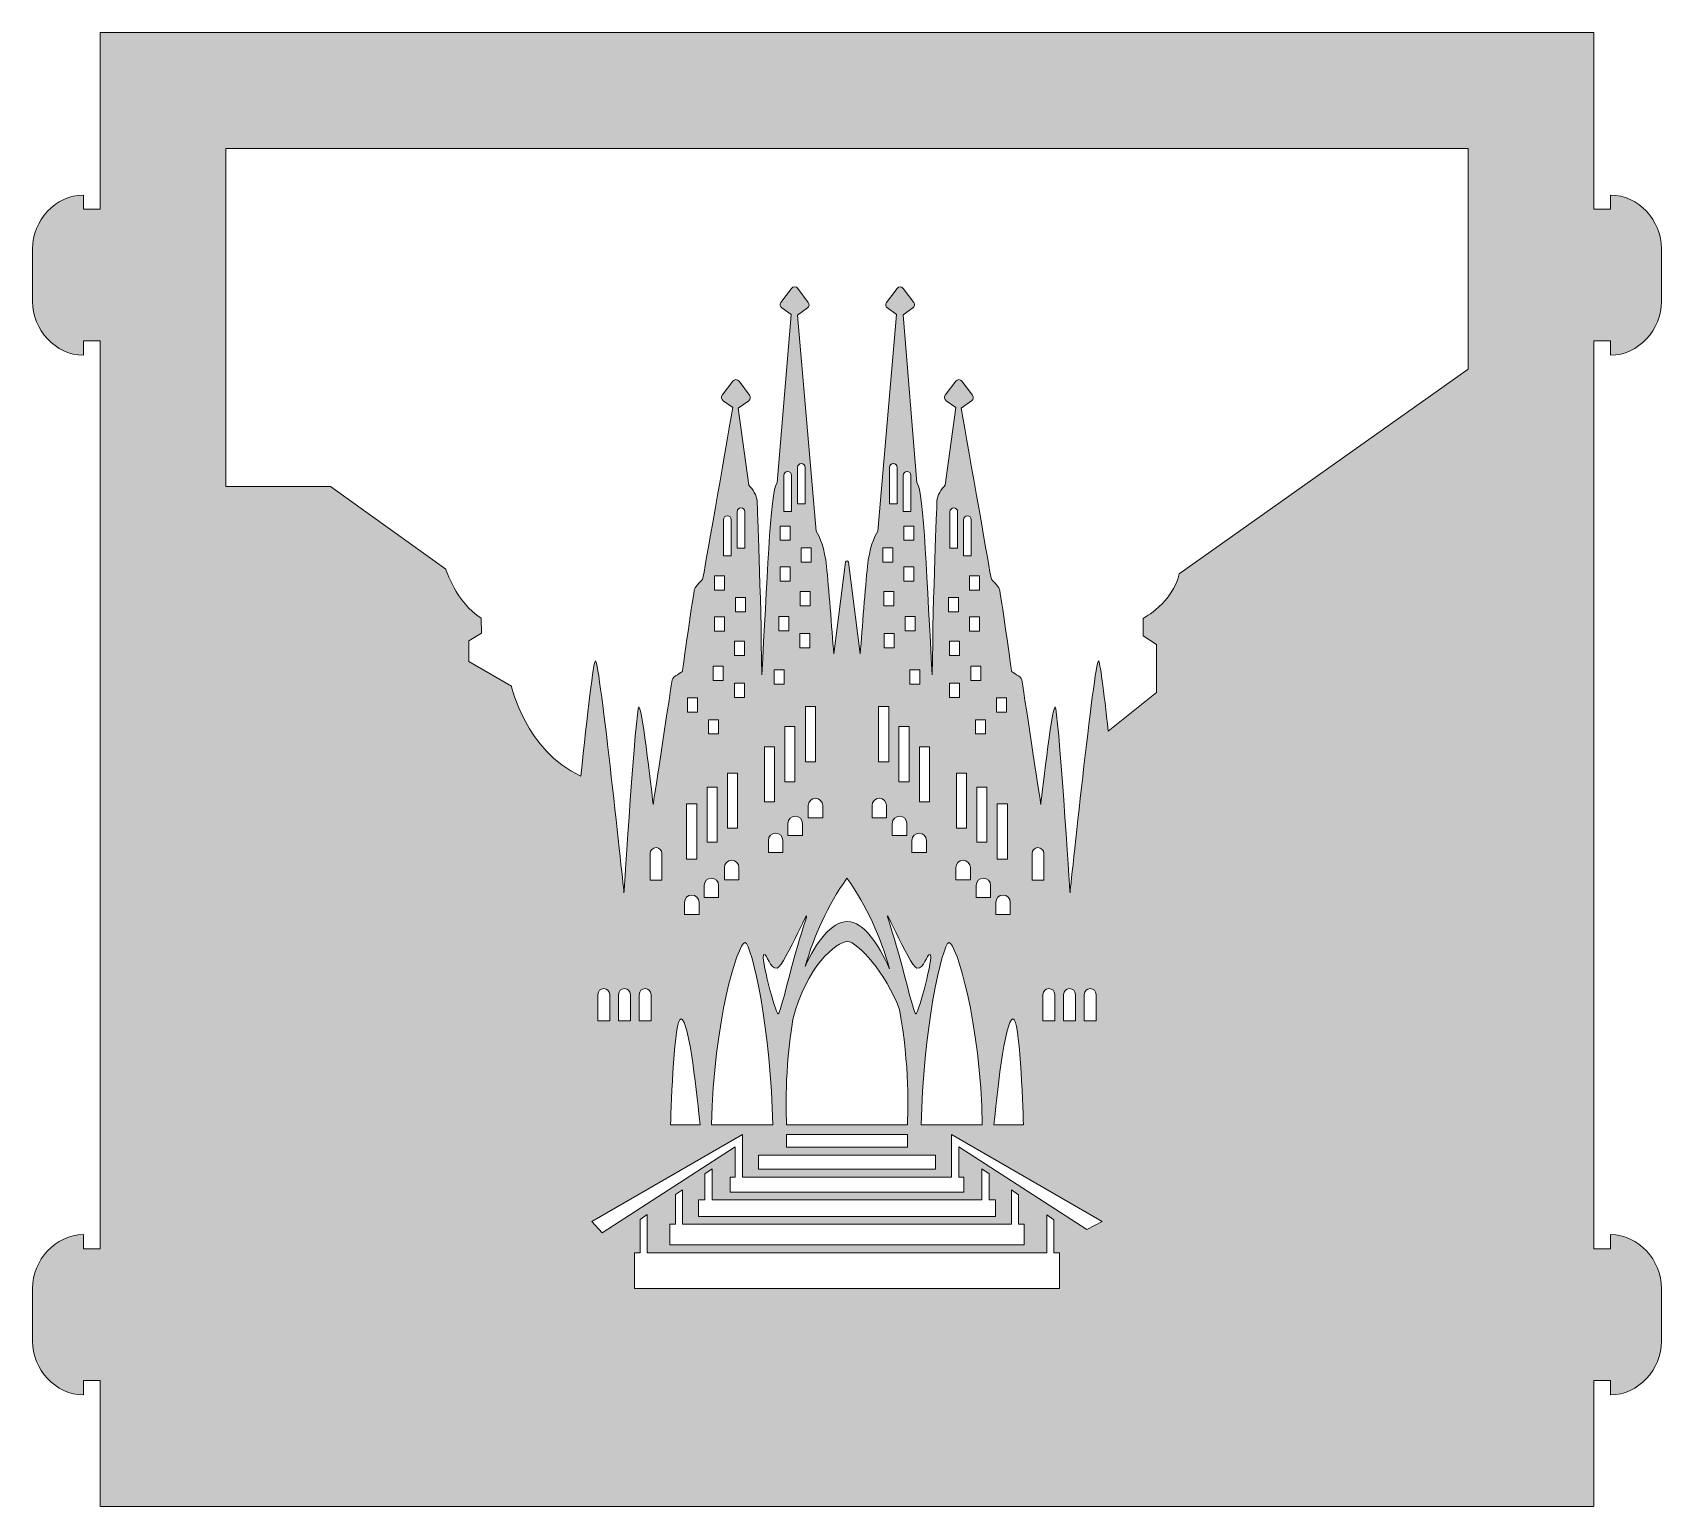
# Model space of a CAD drawing. Extents: x -50 to 3994, y -2593 to 1067.
import ezdxf

# ---------------------------------------------------------------- set-up
doc = ezdxf.new("R2010")
doc.units = 0
doc.header["$MEASUREMENT"] = 0
doc.layers.add('Layer 1', color=7, linetype='Continuous')

msp = doc.modelspace()

# ---------------------------------------------------------------- hatches: boundary and pattern name
at = {"layer": 'Layer 1', "true_color": 0x3c95ab}
h = msp.add_hatch(color=135, dxfattribs=at)
h.dxf.hatch_style = 2
edge = h.paths.add_edge_path()
edge.add_spline(control_points=[(3994.1, 399.2), (3994.1, 399.2), (3994.1, 530.4), (3994.1, 530.4), (3994.1, 600.3), (3937.5, 663.7), (3867.6, 663.7), (3867.6, 663.7), (3867.6, 628.3), (3867.6, 628.3), (3867.6, 628.3), (3839.8, 628.3), (3839.8, 628.3), (3839.8, 628.3), (3826.4, 628.3), (3826.4, 628.3), (3826.4, 628.3), (3826.4, 1067.2), (3826.4, 1067.2), (3826.4, 1067.2), (117.6, 1067.2), (117.6, 1067.2), (117.6, 1067.2), (117.6, 628.3), (117.6, 628.3), (117.6, 628.3), (104.2, 628.3), (104.2, 628.3), (104.2, 628.3), (76.4, 628.3), (76.4, 628.3), (76.4, 628.3), (76.4, 663.7), (76.4, 663.7), (6.6, 663.7), (-50, 600.3), (-50, 530.4), (-50, 530.4), (-50, 399.2), (-50, 399.2), (-50, 329.4), (6.6, 265.9), (76.4, 265.9), (76.4, 265.9), (76.4, 301.3), (76.4, 301.3), (76.4, 301.3), (117.6, 301.3), (117.6, 301.3), (117.6, 301.3), (117.6, -41.3), (117.6, -41.3), (117.6, -41.3), (117.6, -41.3), (117.6, -41.3), (117.6, -41.3), (117.6, -1953.4), (117.6, -1953.4), (117.6, -1953.4), (76.4, -1953.4), (76.4, -1953.4), (76.4, -1953.4), (76.4, -1917.9), (76.4, -1917.9), (6.6, -1917.9), (-50, -1981.4), (-50, -2051.2), (-50, -2051.2), (-50, -2182.5), (-50, -2182.5), (-50, -2252.3), (6.6, -2315.8), (76.4, -2315.8), (76.4, -2315.8), (76.4, -2280.3), (76.4, -2280.3), (76.4, -2280.3), (104.2, -2280.3), (104.2, -2280.3), (104.2, -2280.3), (117.6, -2280.3), (117.6, -2280.3), (117.6, -2280.3), (117.6, -2592.8), (117.6, -2592.8), (117.6, -2592.8), (3826.4, -2592.8), (3826.4, -2592.8), (3826.4, -2592.8), (3826.4, -2280.3), (3826.4, -2280.3), (3826.4, -2280.3), (3839.8, -2280.3), (3839.8, -2280.3), (3839.8, -2280.3), (3867.6, -2280.3), (3867.6, -2280.3), (3867.6, -2280.3), (3867.6, -2315.8), (3867.6, -2315.8), (3937.5, -2315.8), (3994.1, -2252.3), (3994.1, -2182.5), (3994.1, -2182.5), (3994.1, -2051.2), (3994.1, -2051.2), (3994.1, -1981.4), (3937.5, -1917.9), (3867.6, -1917.9), (3867.6, -1917.9), (3867.6, -1953.4), (3867.6, -1953.4), (3867.6, -1953.4), (3826.4, -1953.4), (3826.4, -1953.4), (3826.4, -1953.4), (3826.4, 215.2), (3826.4, 215.2), (3826.4, 215.2), (3826.4, 215.2), (3826.4, 215.2), (3826.4, 215.2), (3826.4, 301.3), (3826.4, 301.3), (3826.4, 301.3), (3867.6, 301.3), (3867.6, 301.3), (3867.6, 301.3), (3867.6, 265.9), (3867.6, 265.9), (3937.5, 265.9), (3994.1, 329.4), (3994.1, 399.2)], knot_values=[0, 0, 0, 0, 1, 1, 1, 2, 2, 2, 3, 3, 3, 4, 4, 4, 5, 5, 5, 6, 6, 6, 7, 7, 7, 8, 8, 8, 9, 9, 9, 10, 10, 10, 11, 11, 11, 12, 12, 12, 13, 13, 13, 14, 14, 14, 15, 15, 15, 16, 16, 16, 17, 17, 17, 18, 18, 18, 19, 19, 19, 20, 20, 20, 21, 21, 21, 22, 22, 22, 23, 23, 23, 24, 24, 24, 25, 25, 25, 26, 26, 26, 27, 27, 27, 28, 28, 28, 29, 29, 29, 30, 30, 30, 31, 31, 31, 32, 32, 32, 33, 33, 33, 34, 34, 34, 35, 35, 35, 36, 36, 36, 37, 37, 37, 38, 38, 38, 39, 39, 39, 40, 40, 40, 41, 41, 41, 42, 42, 42, 43, 43, 43, 44, 44, 44, 44], degree=3, periodic=1)
h.paths.add_polyline_path([(2499.9, -2051.5), (1444.1, -2051.5), (1444.1, -1962.7), (1458.4, -1962.7), (1458.4, -1880.5), (1476, -1868.1), (1476, -1962.7), (1493.3, -1962.7), (1532.1, -1962.7), (2412, -1962.7), (2430, -1962.7), (2468, -1962.7), (2468, -1868.4), (2485.6, -1880.9), (2485.6, -1962.7), (2499.9, -1962.7)])
h.paths.add_polyline_path([(1603, -1891.9), (1603, -1891.8), (2341, -1891.8), (2341, -1891.9), (2380.5, -1891.9), (2380.5, -1806.5), (2398.1, -1819), (2398.1, -1891.9), (2412, -1891.9), (2412, -1943.4), (1532.1, -1943.4), (1532.1, -1891.9), (1545.9, -1891.9), (1545.9, -1818.6), (1563.5, -1806.2), (1563.5, -1891.9)])
h.paths.add_polyline_path([(1681.6, -1831.8), (1681.6, -1831.7), (2262.4, -1831.7), (2262.4, -1831.8), (2307.1, -1831.8), (2307.1, -1754.5), (2324.7, -1767), (2324.7, -1831.8), (2341, -1831.8), (2341, -1872.5), (1603, -1872.5), (1603, -1831.8), (1619.3, -1831.8), (1619.3, -1766.7), (1636.9, -1754.2), (1636.9, -1831.8)])
h.paths.add_polyline_path([(2567.1, -1905.1), (2249.3, -1700), (2249.3, -1774.9), (2262.4, -1774.9), (2262.4, -1812.4), (1681.6, -1812.4), (1681.6, -1774.9), (1694.7, -1774.9), (1694.7, -1700), (1364, -1913.7), (1338.7, -1885), (1712.3, -1669.3), (1712.3, -1774.9), (1752.5, -1774.9), (1752.5, -1774.8), (2191.5, -1774.8), (2191.5, -1774.9), (2231.7, -1774.9), (2231.7, -1669.3), (2605.3, -1885)])
edge = h.paths.add_edge_path()
edge.add_spline(control_points=[(1353.6, -1387.3), (1353.6, -1387.3), (1353.6, -1321.5), (1353.6, -1321.5), (1353.6, -1313.4), (1360.1, -1306.8), (1368.2, -1306.8), (1376.3, -1306.8), (1382.9, -1313.4), (1382.9, -1321.5), (1382.9, -1321.5), (1382.9, -1387.3), (1382.9, -1387.3), (1382.9, -1387.3), (1353.6, -1387.3), (1353.6, -1387.3)], knot_values=[0, 0, 0, 0, 1, 1, 1, 2, 2, 2, 3, 3, 3, 4, 4, 4, 5, 5, 5, 5], degree=3, periodic=1)
edge = h.paths.add_edge_path()
edge.add_spline(control_points=[(1404.9, -1387.3), (1404.9, -1387.3), (1404.9, -1321.5), (1404.9, -1321.5), (1404.9, -1313.4), (1411.4, -1306.8), (1419.5, -1306.8), (1427.6, -1306.8), (1434.1, -1313.4), (1434.1, -1321.5), (1434.1, -1321.5), (1434.1, -1387.3), (1434.1, -1387.3), (1434.1, -1387.3), (1404.9, -1387.3), (1404.9, -1387.3)], knot_values=[0, 0, 0, 0, 1, 1, 1, 2, 2, 2, 3, 3, 3, 4, 4, 4, 5, 5, 5, 5], degree=3, periodic=1)
edge = h.paths.add_edge_path()
edge.add_spline(control_points=[(1485.4, -1321.5), (1485.4, -1321.5), (1485.4, -1387.3), (1485.4, -1387.3), (1485.4, -1387.3), (1456.1, -1387.3), (1456.1, -1387.3), (1456.1, -1387.3), (1456.1, -1321.5), (1456.1, -1321.5), (1456.1, -1313.4), (1462.7, -1306.8), (1470.8, -1306.8), (1478.9, -1306.8), (1485.4, -1313.4), (1485.4, -1321.5)], knot_values=[0, 0, 0, 0, 1, 1, 1, 2, 2, 2, 3, 3, 3, 4, 4, 4, 5, 5, 5, 5], degree=3, periodic=1)
edge = h.paths.add_edge_path()
edge.add_spline(control_points=[(1483.3, -1037.3), (1483.3, -1037.3), (1483.3, -971.5), (1483.3, -971.5), (1483.3, -963.4), (1489.9, -956.9), (1497.9, -956.9), (1506, -956.9), (1512.6, -963.4), (1512.6, -971.5), (1512.6, -971.5), (1512.6, -1037.3), (1512.6, -1037.3), (1512.6, -1037.3), (1483.3, -1037.3), (1483.3, -1037.3)], knot_values=[0, 0, 0, 0, 1, 1, 1, 2, 2, 2, 3, 3, 3, 4, 4, 4, 5, 5, 5, 5], degree=3, periodic=1)
h.paths.add_polyline_path([(1598.8, -848), (1598.8, -985.3), (1573.9, -985.3), (1573.9, -848)])
h.paths.add_polyline_path([(1576.2, -620.2), (1576.2, -584.8), (1601.1, -584.8), (1601.1, -620.2)])
edge = h.paths.add_edge_path()
edge.add_spline(control_points=[(1586.6, -1074.7), (1596.5, -1074.7), (1604.6, -1082.7), (1604.6, -1092.7), (1604.6, -1092.7), (1604.6, -1122.9), (1604.6, -1122.9), (1604.6, -1122.9), (1568.6, -1122.9), (1568.6, -1122.9), (1568.6, -1122.9), (1568.6, -1092.7), (1568.6, -1092.7), (1568.6, -1082.7), (1576.6, -1074.7), (1586.6, -1074.7)], knot_values=[0, 0, 0, 0, 1, 1, 1, 2, 2, 2, 3, 3, 3, 4, 4, 4, 5, 5, 5, 5], degree=3, periodic=1)
edge = h.paths.add_edge_path()
edge.add_spline(control_points=[(1607.4, -1645.2), (1607.4, -1645.2), (1534.1, -1645.2), (1534.1, -1645.2), (1535.7, -1587.6), (1542.6, -1382), (1560.1, -1382), (1580, -1382), (1601.5, -1585.2), (1607.4, -1645.2)], knot_values=[0, 0, 0, 0, 1, 1, 1, 2, 2, 2, 3, 3, 3, 3], degree=3, periodic=1)
h.paths.add_polyline_path([(1720, -335.9), (1720, -371.4), (1695.1, -371.4), (1695.1, -335.9)])
edge = h.paths.add_edge_path()
edge.add_spline(control_points=[(1699.3, -213), (1699.3, -213), (1699.3, -122.9), (1699.3, -122.9), (1699.3, -117.7), (1703.5, -113.4), (1708.8, -113.4), (1714, -113.4), (1718.3, -117.7), (1718.3, -122.9), (1718.3, -122.9), (1718.3, -213), (1718.3, -213), (1718.3, -213), (1699.3, -213), (1699.3, -213)], knot_values=[0, 0, 0, 0, 1, 1, 1, 2, 2, 2, 3, 3, 3, 4, 4, 4, 5, 5, 5, 5], degree=3, periodic=1)
h.paths.add_polyline_path([(2248.9, -335.9), (2248.9, -371.4), (2224, -371.4), (2224, -335.9)])
edge = h.paths.add_edge_path()
edge.add_spline(control_points=[(2227.7, -213), (2227.7, -213), (2227.7, -122.9), (2227.7, -122.9), (2227.7, -117.7), (2232, -113.4), (2237.2, -113.4), (2242.4, -113.4), (2246.7, -117.7), (2246.7, -122.9), (2246.7, -122.9), (2246.7, -213), (2246.7, -213), (2246.7, -213), (2227.7, -213), (2227.7, -213)], knot_values=[0, 0, 0, 0, 1, 1, 1, 2, 2, 2, 3, 3, 3, 4, 4, 4, 5, 5, 5, 5], degree=3, periodic=1)
h.paths.add_polyline_path([(2319.6, -943.5), (2294.7, -943.5), (2294.7, -806.3), (2319.6, -806.3)])
edge = h.paths.add_edge_path()
edge.add_spline(control_points=[(2328.7, -1050.7), (2328.7, -1050.7), (2328.7, -1080.9), (2328.7, -1080.9), (2328.7, -1080.9), (2292.6, -1080.9), (2292.6, -1080.9), (2292.6, -1080.9), (2292.6, -1050.7), (2292.6, -1050.7), (2292.6, -1040.7), (2300.7, -1032.6), (2310.6, -1032.6), (2310.6, -1032.6), (2310.7, -1032.6), (2310.7, -1032.6), (2320.6, -1032.6), (2328.7, -1040.7), (2328.7, -1050.7)], knot_values=[0, 0, 0, 0, 1, 1, 1, 2, 2, 2, 3, 3, 3, 4, 4, 4, 5, 5, 5, 6, 6, 6, 6], degree=3, periodic=1)
h.paths.add_polyline_path([(2316, -674.5), (2291.2, -674.5), (2291.2, -639.1), (2316, -639.1)])
h.paths.add_polyline_path([(2304, -541.8), (2279.1, -541.8), (2279.1, -506.4), (2304, -506.4)])
h.paths.add_polyline_path([(2276.1, -418.9), (2276.1, -383.4), (2301, -383.4), (2301, -418.9)])
edge = h.paths.add_edge_path()
edge.add_spline(control_points=[(2278.4, -1006.2), (2278.4, -1006.2), (2278.4, -1036.4), (2278.4, -1036.4), (2278.4, -1036.4), (2242.3, -1036.4), (2242.3, -1036.4), (2242.3, -1036.4), (2242.3, -1006.2), (2242.3, -1006.2), (2242.3, -996.3), (2250.4, -988.2), (2260.3, -988.2), (2270.3, -988.2), (2278.4, -996.3), (2278.4, -1006.2)], knot_values=[0, 0, 0, 0, 1, 1, 1, 2, 2, 2, 3, 3, 3, 4, 4, 4, 5, 5, 5, 5], degree=3, periodic=1)
h.paths.add_polyline_path([(2301, -317.3), (2276.1, -317.3), (2276.1, -281.9), (2301, -281.9)])
edge = h.paths.add_edge_path()
edge.add_spline(control_points=[(2280.6, -232.6), (2280.6, -232.6), (2261.6, -232.6), (2261.6, -232.6), (2261.6, -232.6), (2261.6, -142.5), (2261.6, -142.5), (2261.6, -137.3), (2265.9, -133), (2271.1, -133), (2276.4, -133), (2280.6, -137.3), (2280.6, -142.5), (2280.6, -142.5), (2280.6, -232.6), (2280.6, -232.6)], knot_values=[0, 0, 0, 0, 1, 1, 1, 2, 2, 2, 3, 3, 3, 4, 4, 4, 5, 5, 5, 5], degree=3, periodic=1)
h.paths.add_polyline_path([(2269, -771.6), (2269, -908.9), (2244.1, -908.9), (2244.1, -771.6)])
h.paths.add_polyline_path([(2251.7, -584), (2226.8, -584), (2226.8, -548.6), (2251.7, -548.6)])
h.paths.add_polyline_path([(2251.2, -480), (2226.3, -480), (2226.3, -444.5), (2251.2, -444.5)])
edge = h.paths.add_edge_path()
edge.add_spline(control_points=[(2225.5, -1192.7), (2243, -1192.7), (2303.8, -1391.5), (2308, -1645.2), (2308, -1645.2), (2156.4, -1645.2), (2156.4, -1645.2), (2159.4, -1420.8), (2208, -1192.7), (2225.5, -1192.7)], knot_values=[0, 0, 0, 0, 1, 1, 1, 2, 2, 2, 3, 3, 3, 3], degree=3, periodic=1)
edge = h.paths.add_edge_path()
edge.add_spline(control_points=[(2121.9, -1645.2), (2121.9, -1645.2), (1822.1, -1645.2), (1822.1, -1645.2), (1820.5, -1617.1), (1816.8, -1510.9), (1837.8, -1383.7), (1870, -1253.3), (1945.3, -1190), (1973, -1190), (1998.3, -1190), (2069.7, -1269), (2102, -1358.4), (2128, -1496.8), (2123.6, -1615.3), (2121.9, -1645.2)], knot_values=[0, 0, 0, 0, 1, 1, 1, 2, 2, 2, 3, 3, 3, 4, 4, 4, 5, 5, 5, 5], degree=3, periodic=1)
h.paths.add_polyline_path([(2122.1, -1669.6), (2122.1, -1700.8), (1821.9, -1700.8), (1821.9, -1669.6)])
h.paths.add_polyline_path([(2191.5, -1720.2), (2191.5, -1755.5), (1752.5, -1755.5), (1752.5, -1720.2)])
edge = h.paths.add_edge_path()
edge.add_spline(control_points=[(2143.1, -1369.2), (2136.3, -1369.2), (2108.4, -1237.9), (2079, -1149.7), (2049.5, -1061.5), (2126.5, -1251.5), (2145.3, -1256), (2164.2, -1260.6), (2169.5, -1219.1), (2178.5, -1222.1), (2187.6, -1225.1), (2149.9, -1369.2), (2143.1, -1369.2)], knot_values=[0, 0, 0, 0, 1, 1, 1, 2, 2, 2, 3, 3, 3, 4, 4, 4, 4], degree=3, periodic=1)
edge = h.paths.add_edge_path()
edge.add_spline(control_points=[(2133.2, -969), (2133.2, -969), (2133.2, -938.8), (2133.2, -938.8), (2133.2, -928.9), (2141.3, -920.8), (2151.2, -920.8), (2161.2, -920.8), (2169.2, -928.9), (2169.2, -938.8), (2169.2, -938.8), (2169.2, -969), (2169.2, -969), (2169.2, -969), (2133.2, -969), (2133.2, -969)], knot_values=[0, 0, 0, 0, 1, 1, 1, 2, 2, 2, 3, 3, 3, 4, 4, 4, 5, 5, 5, 5], degree=3, periodic=1)
h.paths.add_polyline_path([(2176.5, -843.5), (2151.6, -843.5), (2151.6, -706.2), (2176.5, -706.2)])
h.paths.add_polyline_path([(2153.1, -550.9), (2128.3, -550.9), (2128.3, -515.4), (2153.1, -515.4)])
h.paths.add_polyline_path([(2141.1, -418.1), (2116.2, -418.1), (2116.2, -382.7), (2141.1, -382.7)])
h.paths.add_polyline_path([(2113.2, -295.2), (2113.2, -259.7), (2138.1, -259.7), (2138.1, -295.2)])
h.paths.add_polyline_path([(2138.1, -193.6), (2113.2, -193.6), (2113.2, -158.2), (2138.1, -158.2)])
edge = h.paths.add_edge_path()
edge.add_spline(control_points=[(2130.6, -122.5), (2130.6, -122.5), (2111.6, -122.5), (2111.6, -122.5), (2111.6, -122.5), (2111.6, -32.4), (2111.6, -32.4), (2111.6, -27.2), (2115.8, -22.9), (2121.1, -22.9), (2126.3, -22.9), (2130.6, -27.2), (2130.6, -32.4), (2130.6, -32.4), (2130.6, -122.5), (2130.6, -122.5)], knot_values=[0, 0, 0, 0, 1, 1, 1, 2, 2, 2, 3, 3, 3, 4, 4, 4, 5, 5, 5, 5], degree=3, periodic=1)
h.paths.add_polyline_path([(2126, -656.4), (2126, -793.7), (2101.1, -793.7), (2101.1, -656.4)])
edge = h.paths.add_edge_path()
edge.add_spline(control_points=[(2102.5, -878.8), (2102.5, -878.8), (2102.5, -878.8), (2102.5, -878.8), (2112.4, -878.8), (2120.5, -886.8), (2120.5, -896.8), (2120.5, -896.8), (2120.5, -927), (2120.5, -927), (2120.5, -927), (2084.5, -927), (2084.5, -927), (2084.5, -927), (2084.5, -896.8), (2084.5, -896.8), (2084.5, -886.8), (2092.5, -878.8), (2102.5, -878.8)], knot_values=[0, 0, 0, 0, 1, 1, 1, 2, 2, 2, 3, 3, 3, 4, 4, 4, 5, 5, 5, 6, 6, 6, 6], degree=3, periodic=1)
h.paths.add_polyline_path([(2063.9, -424.9), (2088.8, -424.9), (2088.8, -460.4), (2063.9, -460.4)])
h.paths.add_polyline_path([(2063.4, -356.3), (2063.4, -320.8), (2088.3, -320.8), (2088.3, -356.3)])
edge = h.paths.add_edge_path()
edge.add_spline(control_points=[(2096.6, -102.9), (2096.6, -102.9), (2077.6, -102.9), (2077.6, -102.9), (2077.6, -102.9), (2077.6, -12.8), (2077.6, -12.8), (2077.6, -7.6), (2081.9, -3.3), (2087.1, -3.3), (2092.4, -3.3), (2096.6, -7.6), (2096.6, -12.8), (2096.6, -12.8), (2096.6, -102.9), (2096.6, -102.9)], knot_values=[0, 0, 0, 0, 1, 1, 1, 2, 2, 2, 3, 3, 3, 4, 4, 4, 5, 5, 5, 5], degree=3, periodic=1)
h.paths.add_polyline_path([(2086, -212.2), (2086, -247.7), (2061.1, -247.7), (2061.1, -212.2)])
h.paths.add_polyline_path([(2075.5, -606.7), (2075.5, -743.9), (2050.6, -743.9), (2050.6, -606.7)])
edge = h.paths.add_edge_path()
edge.add_spline(control_points=[(2052.2, -834.3), (2062.1, -834.3), (2070.2, -842.4), (2070.2, -852.3), (2070.2, -852.3), (2070.2, -882.6), (2070.2, -882.6), (2070.2, -882.6), (2034.1, -882.6), (2034.1, -882.6), (2034.1, -882.6), (2034.1, -852.3), (2034.1, -852.3), (2034.1, -842.4), (2042.2, -834.3), (2052.2, -834.3)], knot_values=[0, 0, 0, 0, 1, 1, 1, 2, 2, 2, 3, 3, 3, 4, 4, 4, 5, 5, 5, 5], degree=3, periodic=1)
edge = h.paths.add_edge_path()
edge.add_spline(control_points=[(2077.8, -1257.4), (2049.5, -1195.5), (2013.1, -1140.2), (1973.7, -1140.2), (1932.4, -1140.2), (1896.2, -1192), (1867.9, -1251.8), (1890.6, -1176.3), (1923.5, -1100.1), (1972, -1033), (2021.7, -1101.7), (2055.2, -1180.1), (2077.8, -1257.4)], knot_values=[0, 0, 0, 0, 1, 1, 1, 2, 2, 2, 3, 3, 3, 4, 4, 4, 4], degree=3, periodic=1)
edge = h.paths.add_edge_path()
edge.add_spline(control_points=[(1911.8, -882.6), (1911.8, -882.6), (1875.8, -882.6), (1875.8, -882.6), (1875.8, -882.6), (1875.8, -852.3), (1875.8, -852.3), (1875.8, -842.4), (1883.8, -834.3), (1893.8, -834.3), (1893.8, -834.3), (1893.8, -834.3), (1893.8, -834.3), (1903.7, -834.3), (1911.8, -842.4), (1911.8, -852.3), (1911.8, -852.3), (1911.8, -882.6), (1911.8, -882.6)], knot_values=[0, 0, 0, 0, 1, 1, 1, 2, 2, 2, 3, 3, 3, 4, 4, 4, 5, 5, 5, 6, 6, 6, 6], degree=3, periodic=1)
h.paths.add_polyline_path([(1893.4, -743.9), (1868.6, -743.9), (1868.6, -606.7), (1893.4, -606.7)])
h.paths.add_polyline_path([(1880.1, -424.9), (1880.1, -460.4), (1855.2, -460.4), (1855.2, -424.9)])
h.paths.add_polyline_path([(1855.7, -356.3), (1855.7, -320.8), (1880.6, -320.8), (1880.6, -356.3)])
h.paths.add_polyline_path([(1882.9, -247.7), (1858, -247.7), (1858, -212.2), (1882.9, -212.2)])
edge = h.paths.add_edge_path()
edge.add_spline(control_points=[(1868.3, -102.9), (1868.3, -102.9), (1849.3, -102.9), (1849.3, -102.9), (1849.3, -102.9), (1849.3, -12.8), (1849.3, -12.8), (1849.3, -7.6), (1853.6, -3.3), (1858.8, -3.3), (1864.1, -3.3), (1868.3, -7.6), (1868.3, -12.8), (1868.3, -12.8), (1868.3, -102.9), (1868.3, -102.9)], knot_values=[0, 0, 0, 0, 1, 1, 1, 2, 2, 2, 3, 3, 3, 4, 4, 4, 5, 5, 5, 5], degree=3, periodic=1)
edge = h.paths.add_edge_path()
edge.add_spline(control_points=[(1861.5, -896.8), (1861.5, -896.8), (1861.5, -927), (1861.5, -927), (1861.5, -927), (1825.4, -927), (1825.4, -927), (1825.4, -927), (1825.4, -896.8), (1825.4, -896.8), (1825.4, -886.8), (1833.5, -878.8), (1843.5, -878.8), (1843.5, -878.8), (1843.5, -878.8), (1843.5, -878.8), (1853.4, -878.8), (1861.5, -886.8), (1861.5, -896.8)], knot_values=[0, 0, 0, 0, 1, 1, 1, 2, 2, 2, 3, 3, 3, 4, 4, 4, 5, 5, 5, 6, 6, 6, 6], degree=3, periodic=1)
h.paths.add_polyline_path([(1842.9, -793.7), (1818, -793.7), (1818, -656.4), (1842.9, -656.4)])
edge = h.paths.add_edge_path()
edge.add_spline(control_points=[(1834.4, -122.5), (1834.4, -122.5), (1815.4, -122.5), (1815.4, -122.5), (1815.4, -122.5), (1815.4, -32.4), (1815.4, -32.4), (1815.4, -27.2), (1819.7, -22.9), (1824.9, -22.9), (1830.2, -22.9), (1834.4, -27.2), (1834.4, -32.4), (1834.4, -32.4), (1834.4, -122.5), (1834.4, -122.5)], knot_values=[0, 0, 0, 0, 1, 1, 1, 2, 2, 2, 3, 3, 3, 4, 4, 4, 5, 5, 5, 5], degree=3, periodic=1)
h.paths.add_polyline_path([(1830.9, -158.2), (1830.9, -193.6), (1806, -193.6), (1806, -158.2)])
h.paths.add_polyline_path([(1830.9, -259.7), (1830.9, -295.2), (1806, -295.2), (1806, -259.7)])
h.paths.add_polyline_path([(1827.8, -382.7), (1827.8, -418.1), (1802.9, -418.1), (1802.9, -382.7)])
h.paths.add_polyline_path([(1815.8, -515.4), (1815.8, -550.9), (1790.9, -550.9), (1790.9, -515.4)])
edge = h.paths.add_edge_path()
edge.add_spline(control_points=[(1812.8, -938.8), (1812.8, -938.8), (1812.8, -969), (1812.8, -969), (1812.8, -969), (1776.7, -969), (1776.7, -969), (1776.7, -969), (1776.7, -938.8), (1776.7, -938.8), (1776.7, -928.9), (1784.8, -920.8), (1794.7, -920.8), (1804.7, -920.8), (1812.8, -928.9), (1812.8, -938.8)], knot_values=[0, 0, 0, 0, 1, 1, 1, 2, 2, 2, 3, 3, 3, 4, 4, 4, 5, 5, 5, 5], degree=3, periodic=1)
h.paths.add_polyline_path([(1792.4, -706.2), (1792.4, -843.5), (1767.5, -843.5), (1767.5, -706.2)])
edge = h.paths.add_edge_path()
edge.add_spline(control_points=[(1798.7, -1256), (1817.5, -1251.5), (1894.5, -1061.5), (1865.1, -1149.7), (1835.7, -1237.9), (1807.7, -1369.2), (1801, -1369.2), (1794.2, -1369.2), (1756.5, -1225.1), (1765.5, -1222.1), (1774.6, -1219.1), (1779.8, -1260.6), (1798.7, -1256)], knot_values=[0, 0, 0, 0, 1, 1, 1, 2, 2, 2, 3, 3, 3, 4, 4, 4, 4], degree=3, periodic=1)
edge = h.paths.add_edge_path()
edge.add_spline(control_points=[(1787.6, -1645.2), (1787.6, -1645.2), (1636, -1645.2), (1636, -1645.2), (1640.2, -1391.5), (1701, -1192.7), (1718.5, -1192.7), (1736, -1192.7), (1784.7, -1420.8), (1787.6, -1645.2)], knot_values=[0, 0, 0, 0, 1, 1, 1, 2, 2, 2, 3, 3, 3, 3], degree=3, periodic=1)
edge = h.paths.add_edge_path()
edge.add_spline(control_points=[(1667.6, -1036.4), (1667.6, -1036.4), (1667.6, -1006.2), (1667.6, -1006.2), (1667.6, -996.3), (1675.7, -988.2), (1685.6, -988.2), (1685.6, -988.2), (1685.6, -988.2), (1685.6, -988.2), (1695.6, -988.2), (1703.7, -996.3), (1703.7, -1006.2), (1703.7, -1006.2), (1703.7, -1036.4), (1703.7, -1036.4), (1703.7, -1036.4), (1667.6, -1036.4), (1667.6, -1036.4)], knot_values=[0, 0, 0, 0, 1, 1, 1, 2, 2, 2, 3, 3, 3, 4, 4, 4, 5, 5, 5, 6, 6, 6, 6], degree=3, periodic=1)
h.paths.add_polyline_path([(1717.7, -444.5), (1717.7, -480), (1692.8, -480), (1692.8, -444.5)])
h.paths.add_polyline_path([(1717.2, -548.6), (1717.2, -584), (1692.3, -584), (1692.3, -548.6)])
h.paths.add_polyline_path([(1699.9, -771.6), (1699.9, -908.9), (1675, -908.9), (1675, -771.6)])
edge = h.paths.add_edge_path()
edge.add_spline(control_points=[(1684.3, -232.6), (1684.3, -232.6), (1665.3, -232.6), (1665.3, -232.6), (1665.3, -232.6), (1665.3, -142.5), (1665.3, -142.5), (1665.3, -137.3), (1669.6, -133), (1674.8, -133), (1680.1, -133), (1684.3, -137.3), (1684.3, -142.5), (1684.3, -142.5), (1684.3, -232.6), (1684.3, -232.6)], knot_values=[0, 0, 0, 0, 1, 1, 1, 2, 2, 2, 3, 3, 3, 4, 4, 4, 5, 5, 5, 5], degree=3, periodic=1)
h.paths.add_polyline_path([(1667.9, -281.9), (1667.9, -317.3), (1643.1, -317.3), (1643.1, -281.9)])
h.paths.add_polyline_path([(1667.9, -383.4), (1667.9, -418.9), (1643.1, -418.9), (1643.1, -383.4)])
h.paths.add_polyline_path([(1664.9, -506.4), (1664.9, -541.8), (1640, -541.8), (1640, -506.4)])
h.paths.add_polyline_path([(1652.9, -639.1), (1652.9, -674.5), (1628, -674.5), (1628, -639.1)])
h.paths.add_polyline_path([(1649.3, -806.3), (1649.3, -943.5), (1624.5, -943.5), (1624.5, -806.3)])
edge = h.paths.add_edge_path()
edge.add_spline(control_points=[(1635.3, -1032.6), (1635.3, -1032.6), (1635.3, -1032.6), (1635.3, -1032.6), (1645.3, -1032.6), (1653.3, -1040.7), (1653.3, -1050.7), (1653.3, -1050.7), (1653.3, -1080.9), (1653.3, -1080.9), (1653.3, -1080.9), (1617.3, -1080.9), (1617.3, -1080.9), (1617.3, -1080.9), (1617.3, -1050.7), (1617.3, -1050.7), (1617.3, -1040.7), (1625.4, -1032.6), (1635.3, -1032.6)], knot_values=[0, 0, 0, 0, 1, 1, 1, 2, 2, 2, 3, 3, 3, 4, 4, 4, 5, 5, 5, 6, 6, 6, 6], degree=3, periodic=1)
h.paths.add_polyline_path([(2367.8, -620.2), (2343, -620.2), (2343, -584.8), (2367.8, -584.8)])
h.paths.add_polyline_path([(2370.1, -848), (2370.1, -985.3), (2345.2, -985.3), (2345.2, -848)])
edge = h.paths.add_edge_path()
edge.add_spline(control_points=[(2359.4, -1074.7), (2369.3, -1074.7), (2377.4, -1082.7), (2377.4, -1092.7), (2377.4, -1092.7), (2377.4, -1122.9), (2377.4, -1122.9), (2377.4, -1122.9), (2341.4, -1122.9), (2341.4, -1122.9), (2341.4, -1122.9), (2341.4, -1092.7), (2341.4, -1092.7), (2341.4, -1082.7), (2349.4, -1074.7), (2359.4, -1074.7)], knot_values=[0, 0, 0, 0, 1, 1, 1, 2, 2, 2, 3, 3, 3, 4, 4, 4, 5, 5, 5, 5], degree=3, periodic=1)
edge = h.paths.add_edge_path()
edge.add_spline(control_points=[(2383.9, -1382), (2401.4, -1382), (2408.3, -1587.6), (2409.9, -1645.2), (2409.9, -1645.2), (2336.6, -1645.2), (2336.6, -1645.2), (2342.5, -1585.2), (2364, -1382), (2383.9, -1382)], knot_values=[0, 0, 0, 0, 1, 1, 1, 2, 2, 2, 3, 3, 3, 3], degree=3, periodic=1)
edge = h.paths.add_edge_path()
edge.add_spline(control_points=[(2460.7, -1037.3), (2460.7, -1037.3), (2431.4, -1037.3), (2431.4, -1037.3), (2431.4, -1037.3), (2431.4, -971.5), (2431.4, -971.5), (2431.4, -963.4), (2438, -956.9), (2446.1, -956.9), (2454.2, -956.9), (2460.7, -963.4), (2460.7, -971.5), (2460.7, -971.5), (2460.7, -1037.3), (2460.7, -1037.3)], knot_values=[0, 0, 0, 0, 1, 1, 1, 2, 2, 2, 3, 3, 3, 4, 4, 4, 5, 5, 5, 5], degree=3, periodic=1)
edge = h.paths.add_edge_path()
edge.add_spline(control_points=[(2473.2, -1306.8), (2481.3, -1306.8), (2487.9, -1313.4), (2487.9, -1321.5), (2487.9, -1321.5), (2487.9, -1387.3), (2487.9, -1387.3), (2487.9, -1387.3), (2458.6, -1387.3), (2458.6, -1387.3), (2458.6, -1387.3), (2458.6, -1321.5), (2458.6, -1321.5), (2458.6, -1313.4), (2465.2, -1306.8), (2473.2, -1306.8)], knot_values=[0, 0, 0, 0, 1, 1, 1, 2, 2, 2, 3, 3, 3, 4, 4, 4, 5, 5, 5, 5], degree=3, periodic=1)
edge = h.paths.add_edge_path()
edge.add_spline(control_points=[(2509.9, -1387.3), (2509.9, -1387.3), (2509.9, -1321.5), (2509.9, -1321.5), (2509.9, -1313.4), (2516.4, -1306.8), (2524.5, -1306.8), (2532.6, -1306.8), (2539.2, -1313.4), (2539.2, -1321.5), (2539.2, -1321.5), (2539.2, -1387.3), (2539.2, -1387.3), (2539.2, -1387.3), (2509.9, -1387.3), (2509.9, -1387.3)], knot_values=[0, 0, 0, 0, 1, 1, 1, 2, 2, 2, 3, 3, 3, 4, 4, 4, 5, 5, 5, 5], degree=3, periodic=1)
edge = h.paths.add_edge_path()
edge.add_spline(control_points=[(2561.2, -1387.3), (2561.2, -1387.3), (2561.2, -1321.5), (2561.2, -1321.5), (2561.2, -1313.4), (2567.7, -1306.8), (2575.8, -1306.8), (2583.9, -1306.8), (2590.4, -1313.4), (2590.4, -1321.5), (2590.4, -1321.5), (2590.4, -1387.3), (2590.4, -1387.3), (2590.4, -1387.3), (2561.2, -1387.3), (2561.2, -1387.3)], knot_values=[0, 0, 0, 0, 1, 1, 1, 2, 2, 2, 3, 3, 3, 4, 4, 4, 5, 5, 5, 5], degree=3, periodic=1)
edge = h.paths.add_edge_path()
edge.add_spline(control_points=[(3513.9, 231.7), (3513.9, 231.7), (2796.6, -277.1), (2796.6, -277.1), (2781.5, -348), (2707.6, -387.2), (2707.6, -387.2), (2707.6, -387.2), (2707.6, -430.9), (2707.6, -430.9), (2707.6, -430.9), (2740.8, -452.1), (2740.8, -452.1), (2740.8, -452.1), (2740.8, -571.2), (2740.8, -571.2), (2740.8, -571.2), (2620.8, -667.8), (2620.8, -667.8), (2609.3, -566.3), (2599.9, -492.8), (2596.6, -492.8), (2586.1, -492.8), (2525.7, -1069), (2525.7, -1069), (2525.7, -1069), (2496.6, -607.4), (2488.5, -607.4), (2480.5, -607.4), (2453.3, -849.8), (2453.3, -849.8), (2453.3, -849.8), (2407.1, -547.1), (2406, -540.1), (2405, -533), (2380.9, -519.9), (2380.9, -519.9), (2380.9, -519.9), (2352.8, -322.8), (2350.7, -314.8), (2348.7, -306.8), (2330.6, -293.7), (2329.6, -287.6), (2328.8, -282.7), (2275.5, 21.3), (2255.6, 134.7), (2255.6, 134.7), (2281.5, 153), (2281.5, 153), (2286, 156.2), (2287, 162.3), (2283.7, 166.7), (2283.7, 166.7), (2257.5, 201.5), (2257.5, 201.5), (2253.6, 206.6), (2246, 206.6), (2242.1, 201.5), (2242.1, 201.5), (2215.9, 166.7), (2215.9, 166.7), (2212.6, 162.3), (2213.6, 156.2), (2218.1, 153), (2218.1, 153), (2242.5, 135.8), (2242.5, 135.8), (2242.5, 135.8), (2215.9, -56.8), (2215.9, -56.8), (2205.9, -67.5), (2196.1, -81.6), (2195.4, -96.1), (2194.2, -120.3), (2185.8, -314.8), (2183.8, -528), (2170.3, -310.8), (2163.3, -68.1), (2145.7, -51.2), (2145.7, -51.2), (2111.1, 366), (2111.1, 366), (2111.1, 366), (2135.7, 383.3), (2135.7, 383.3), (2140.1, 386.4), (2141.1, 392.6), (2137.8, 397), (2137.8, 397), (2111.6, 431.8), (2111.6, 431.8), (2107.8, 436.9), (2100.1, 436.9), (2096.2, 431.8), (2096.2, 431.8), (2070, 397), (2070, 397), (2066.8, 392.6), (2067.7, 386.4), (2072.2, 383.3), (2072.2, 383.3), (2095.3, 367), (2095.3, 367), (2095.3, 367), (2048.6, -170.6), (2048.6, -170.6), (2039.3, -186.1), (2027.5, -213.5), (2022.9, -258.5), (2017.6, -310), (2009.8, -411.7), (2005, -475.6), (2005, -475.6), (1975.7, -248), (1975.7, -248), (1975.2, -243.6), (1968.9, -243.6), (1968.3, -248), (1968.3, -248), (1939.1, -475.6), (1939.1, -475.6), (1934.3, -411.7), (1926.4, -310), (1921.1, -258.5), (1916.5, -213.5), (1904.7, -186.1), (1895.4, -170.6), (1895.4, -170.6), (1848.8, 365.7), (1848.8, 365.7), (1848.8, 365.7), (1873.8, 383.3), (1873.8, 383.3), (1878.2, 386.4), (1879.2, 392.6), (1875.9, 397), (1875.9, 397), (1849.7, 431.8), (1849.7, 431.8), (1845.9, 436.9), (1838.2, 436.9), (1834.3, 431.8), (1834.3, 431.8), (1808.1, 397), (1808.1, 397), (1804.9, 392.6), (1805.8, 386.4), (1810.3, 383.3), (1810.3, 383.3), (1833, 367.3), (1833, 367.3), (1833, 367.3), (1798.3, -51.2), (1798.3, -51.2), (1780.7, -68.1), (1773.7, -310.8), (1760.2, -528), (1758.2, -314.8), (1749.9, -120.3), (1748.6, -96.1), (1747.9, -81.6), (1738.1, -67.5), (1728.2, -56.8), (1728.2, -56.8), (1701.7, 134.6), (1701.7, 134.6), (1701.7, 134.6), (1727.9, 153), (1727.9, 153), (1732.3, 156.2), (1733.3, 162.3), (1730, 166.7), (1730, 166.7), (1703.9, 201.5), (1703.9, 201.5), (1700, 206.6), (1692.3, 206.6), (1688.5, 201.5), (1688.5, 201.5), (1662.3, 166.7), (1662.3, 166.7), (1659, 162.3), (1660, 156.2), (1664.4, 153), (1664.4, 153), (1688.7, 136), (1688.7, 136), (1668.9, 23.5), (1615.2, -282.7), (1614.4, -287.6), (1613.4, -293.7), (1595.3, -306.8), (1593.3, -314.8), (1591.3, -322.8), (1563.1, -519.9), (1563.1, -519.9), (1563.1, -519.9), (1539, -533), (1538, -540.1), (1537, -547.1), (1490.7, -849.8), (1490.7, -849.8), (1490.7, -849.8), (1463.6, -607.4), (1455.5, -607.4), (1447.5, -607.4), (1418.3, -1069), (1418.3, -1069), (1418.3, -1069), (1358, -492.8), (1347.4, -492.8), (1343, -492.8), (1327.6, -624.8), (1311, -779.5), (1173.9, -715.6), (1138.8, -556.1), (1138.8, -556.1), (1138.8, -556.1), (1032.7, -494.3), (1032.7, -494.3), (1032.7, -494.3), (1032.7, -443.5), (1032.7, -443.5), (1032.7, -443.5), (1064.4, -424.4), (1064.4, -424.4), (1064.4, -424.4), (1063.9, -387.2), (1063.9, -387.2), (1001.1, -348), (975.9, -265), (975.9, -265), (975.9, -265), (689.3, -60.4), (689.3, -60.4), (689.3, -60.4), (430.1, -60.4), (430.1, -60.4), (430.1, -60.4), (430.1, 43.2), (430.1, 43.2), (430.1, 43.2), (430.1, 43.2), (430.1, 43.2), (430.1, 43.2), (430.1, 779), (430.1, 779), (430.1, 779), (3513.9, 779), (3513.9, 779), (3513.9, 779), (3513.9, 335.8), (3513.9, 335.8), (3513.9, 335.8), (3513.9, 335.8), (3513.9, 335.8), (3513.9, 335.8), (3513.9, 231.7), (3513.9, 231.7)], knot_values=[0, 0, 0, 0, 1, 1, 1, 2, 2, 2, 3, 3, 3, 4, 4, 4, 5, 5, 5, 6, 6, 6, 7, 7, 7, 8, 8, 8, 9, 9, 9, 10, 10, 10, 11, 11, 11, 12, 12, 12, 13, 13, 13, 14, 14, 14, 15, 15, 15, 16, 16, 16, 17, 17, 17, 18, 18, 18, 19, 19, 19, 20, 20, 20, 21, 21, 21, 22, 22, 22, 23, 23, 23, 24, 24, 24, 25, 25, 25, 26, 26, 26, 27, 27, 27, 28, 28, 28, 29, 29, 29, 30, 30, 30, 31, 31, 31, 32, 32, 32, 33, 33, 33, 34, 34, 34, 35, 35, 35, 36, 36, 36, 37, 37, 37, 38, 38, 38, 39, 39, 39, 40, 40, 40, 41, 41, 41, 42, 42, 42, 43, 43, 43, 44, 44, 44, 45, 45, 45, 46, 46, 46, 47, 47, 47, 48, 48, 48, 49, 49, 49, 50, 50, 50, 51, 51, 51, 52, 52, 52, 53, 53, 53, 54, 54, 54, 55, 55, 55, 56, 56, 56, 57, 57, 57, 58, 58, 58, 59, 59, 59, 60, 60, 60, 61, 61, 61, 62, 62, 62, 63, 63, 63, 64, 64, 64, 65, 65, 65, 66, 66, 66, 67, 67, 67, 68, 68, 68, 69, 69, 69, 70, 70, 70, 71, 71, 71, 72, 72, 72, 73, 73, 73, 74, 74, 74, 75, 75, 75, 76, 76, 76, 77, 77, 77, 78, 78, 78, 79, 79, 79, 80, 80, 80, 81, 81, 81, 82, 82, 82, 83, 83, 83, 84, 84, 84, 85, 85, 85, 86, 86, 86, 86], degree=3, periodic=1)

# ---------------------------------------------------------------- linework, layer by layer
at = {"layer": 'Layer 1', "lineweight": 0}
for points in [[(1830.9, -158.2), (1830.9, -193.6), (1806, -193.6), (1806, -158.2), (1830.9, -158.2)], [(2138.1, -193.6), (2113.2, -193.6), (2113.2, -158.2), (2138.1, -158.2), (2138.1, -193.6)], [(1882.9, -247.7), (1858, -247.7), (1858, -212.2), (1882.9, -212.2), (1882.9, -247.7)], [(2086, -212.2), (2086, -247.7), (2061.1, -247.7), (2061.1, -212.2), (2086, -212.2)], [(1667.9, -281.9), (1667.9, -317.3), (1643.1, -317.3), (1643.1, -281.9), (1667.9, -281.9)], [(1830.9, -259.7), (1830.9, -295.2), (1806, -295.2), (1806, -259.7), (1830.9, -259.7)], [(2113.2, -295.2), (2113.2, -259.7), (2138.1, -259.7), (2138.1, -295.2), (2113.2, -295.2)], [(2301, -317.3), (2276.1, -317.3), (2276.1, -281.9), (2301, -281.9), (2301, -317.3)], [(1855.7, -356.3), (1855.7, -320.8), (1880.6, -320.8), (1880.6, -356.3), (1855.7, -356.3)], [(2063.4, -356.3), (2063.4, -320.8), (2088.3, -320.8), (2088.3, -356.3), (2063.4, -356.3)], [(1720, -335.9), (1720, -371.4), (1695.1, -371.4), (1695.1, -335.9), (1720, -335.9)], [(2248.9, -335.9), (2248.9, -371.4), (2224, -371.4), (2224, -335.9), (2248.9, -335.9)], [(1667.9, -383.4), (1667.9, -418.9), (1643.1, -418.9), (1643.1, -383.4), (1667.9, -383.4)], [(1827.8, -382.7), (1827.8, -418.1), (1802.9, -418.1), (1802.9, -382.7), (1827.8, -382.7)], [(2141.1, -418.1), (2116.2, -418.1), (2116.2, -382.7), (2141.1, -382.7), (2141.1, -418.1)], [(2276.1, -418.9), (2276.1, -383.4), (2301, -383.4), (2301, -418.9), (2276.1, -418.9)], [(1717.7, -444.5), (1717.7, -480), (1692.8, -480), (1692.8, -444.5), (1717.7, -444.5)], [(1880.1, -424.9), (1880.1, -460.4), (1855.2, -460.4), (1855.2, -424.9), (1880.1, -424.9)], [(2063.9, -424.9), (2088.8, -424.9), (2088.8, -460.4), (2063.9, -460.4), (2063.9, -424.9)], [(2251.2, -480), (2226.3, -480), (2226.3, -444.5), (2251.2, -444.5), (2251.2, -480)], [(1664.9, -506.4), (1664.9, -541.8), (1640, -541.8), (1640, -506.4), (1664.9, -506.4)], [(1815.8, -515.4), (1815.8, -550.9), (1790.9, -550.9), (1790.9, -515.4), (1815.8, -515.4)], [(2153.1, -550.9), (2128.3, -550.9), (2128.3, -515.4), (2153.1, -515.4), (2153.1, -550.9)], [(2304, -541.8), (2279.1, -541.8), (2279.1, -506.4), (2304, -506.4), (2304, -541.8)], [(1717.2, -548.6), (1717.2, -584), (1692.3, -584), (1692.3, -548.6), (1717.2, -548.6)], [(2251.7, -584), (2226.8, -584), (2226.8, -548.6), (2251.7, -548.6), (2251.7, -584)], [(1576.2, -620.2), (1576.2, -584.8), (1601.1, -584.8), (1601.1, -620.2), (1576.2, -620.2)], [(2367.8, -620.2), (2343, -620.2), (2343, -584.8), (2367.8, -584.8), (2367.8, -620.2)], [(1652.9, -639.1), (1652.9, -674.5), (1628, -674.5), (1628, -639.1), (1652.9, -639.1)], [(1893.4, -743.9), (1868.6, -743.9), (1868.6, -606.7), (1893.4, -606.7), (1893.4, -743.9)], [(2075.5, -606.7), (2075.5, -743.9), (2050.6, -743.9), (2050.6, -606.7), (2075.5, -606.7)], [(2316, -674.5), (2291.2, -674.5), (2291.2, -639.1), (2316, -639.1), (2316, -674.5)], [(1842.9, -793.7), (1818, -793.7), (1818, -656.4), (1842.9, -656.4), (1842.9, -793.7)], [(2126, -656.4), (2126, -793.7), (2101.1, -793.7), (2101.1, -656.4), (2126, -656.4)], [(1792.4, -706.2), (1792.4, -843.5), (1767.5, -843.5), (1767.5, -706.2), (1792.4, -706.2)], [(2176.5, -843.5), (2151.6, -843.5), (2151.6, -706.2), (2176.5, -706.2), (2176.5, -843.5)], [(1649.3, -806.3), (1649.3, -943.5), (1624.5, -943.5), (1624.5, -806.3), (1649.3, -806.3)], [(1699.9, -771.6), (1699.9, -908.9), (1675, -908.9), (1675, -771.6), (1699.9, -771.6)], [(2269, -771.6), (2269, -908.9), (2244.1, -908.9), (2244.1, -771.6), (2269, -771.6)], [(2319.6, -943.5), (2294.7, -943.5), (2294.7, -806.3), (2319.6, -806.3), (2319.6, -943.5)], [(1598.8, -848), (1598.8, -985.3), (1573.9, -985.3), (1573.9, -848), (1598.8, -848)], [(2370.1, -848), (2370.1, -985.3), (2345.2, -985.3), (2345.2, -848), (2370.1, -848)], [(2567.1, -1905.1), (2249.3, -1700), (2249.3, -1774.9), (2262.4, -1774.9), (2262.4, -1812.4), (1681.6, -1812.4), (1681.6, -1774.9), (1694.7, -1774.9), (1694.7, -1700), (1364, -1913.7), (1338.7, -1885), (1712.3, -1669.3), (1712.3, -1774.9), (1752.5, -1774.9), (1752.5, -1774.8), (2191.5, -1774.8), (2191.5, -1774.9), (2231.7, -1774.9), (2231.7, -1669.3), (2605.3, -1885), (2567.1, -1905.1)], [(2122.1, -1669.6), (2122.1, -1700.8), (1821.9, -1700.8), (1821.9, -1669.6), (2122.1, -1669.6)], [(2191.5, -1720.2), (2191.5, -1755.5), (1752.5, -1755.5), (1752.5, -1720.2), (2191.5, -1720.2)], [(1681.6, -1831.8), (1681.6, -1831.7), (2262.4, -1831.7), (2262.4, -1831.8), (2307.1, -1831.8), (2307.1, -1754.5), (2324.7, -1767), (2324.7, -1831.8), (2341, -1831.8), (2341, -1872.5), (1603, -1872.5), (1603, -1831.8), (1619.3, -1831.8), (1619.3, -1766.7), (1636.9, -1754.2), (1636.9, -1831.8), (1681.6, -1831.8)], [(1603, -1891.9), (1603, -1891.8), (2341, -1891.8), (2341, -1891.9), (2380.5, -1891.9), (2380.5, -1806.5), (2398.1, -1819), (2398.1, -1891.9), (2412, -1891.9), (2412, -1943.4), (1532.1, -1943.4), (1532.1, -1891.9), (1545.9, -1891.9), (1545.9, -1818.6), (1563.5, -1806.2), (1563.5, -1891.9), (1603, -1891.9)], [(2499.9, -2051.5), (1444.1, -2051.5), (1444.1, -1962.7), (1458.4, -1962.7), (1458.4, -1880.5), (1476, -1868.1), (1476, -1962.7), (1493.3, -1962.7), (1532.1, -1962.7), (2412, -1962.7), (2430, -1962.7), (2468, -1962.7), (2468, -1868.4), (2485.6, -1880.9), (2485.6, -1962.7), (2499.9, -1962.7), (2499.9, -2051.5)]]:
    msp.add_lwpolyline(points, dxfattribs=at)
for points, knots in [([(3994.1, 399.2), (3994.1, 399.2), (3994.1, 530.4), (3994.1, 530.4), (3994.1, 600.3), (3937.5, 663.7), (3867.6, 663.7), (3867.6, 663.7), (3867.6, 628.3), (3867.6, 628.3), (3867.6, 628.3), (3839.8, 628.3), (3839.8, 628.3), (3839.8, 628.3), (3826.4, 628.3), (3826.4, 628.3), (3826.4, 628.3), (3826.4, 1067.2), (3826.4, 1067.2), (3826.4, 1067.2), (117.6, 1067.2), (117.6, 1067.2), (117.6, 1067.2), (117.6, 628.3), (117.6, 628.3), (117.6, 628.3), (104.2, 628.3), (104.2, 628.3), (104.2, 628.3), (76.4, 628.3), (76.4, 628.3), (76.4, 628.3), (76.4, 663.7), (76.4, 663.7), (6.6, 663.7), (-50, 600.3), (-50, 530.4), (-50, 530.4), (-50, 399.2), (-50, 399.2), (-50, 329.4), (6.6, 265.9), (76.4, 265.9), (76.4, 265.9), (76.4, 301.3), (76.4, 301.3), (76.4, 301.3), (117.6, 301.3), (117.6, 301.3), (117.6, 301.3), (117.6, -41.3), (117.6, -41.3), (117.6, -41.3), (117.6, -41.3), (117.6, -41.3), (117.6, -41.3), (117.6, -1953.4), (117.6, -1953.4), (117.6, -1953.4), (76.4, -1953.4), (76.4, -1953.4), (76.4, -1953.4), (76.4, -1917.9), (76.4, -1917.9), (6.6, -1917.9), (-50, -1981.4), (-50, -2051.2), (-50, -2051.2), (-50, -2182.5), (-50, -2182.5), (-50, -2252.3), (6.6, -2315.8), (76.4, -2315.8), (76.4, -2315.8), (76.4, -2280.3), (76.4, -2280.3), (76.4, -2280.3), (104.2, -2280.3), (104.2, -2280.3), (104.2, -2280.3), (117.6, -2280.3), (117.6, -2280.3), (117.6, -2280.3), (117.6, -2592.8), (117.6, -2592.8), (117.6, -2592.8), (3826.4, -2592.8), (3826.4, -2592.8), (3826.4, -2592.8), (3826.4, -2280.3), (3826.4, -2280.3), (3826.4, -2280.3), (3839.8, -2280.3), (3839.8, -2280.3), (3839.8, -2280.3), (3867.6, -2280.3), (3867.6, -2280.3), (3867.6, -2280.3), (3867.6, -2315.8), (3867.6, -2315.8), (3937.5, -2315.8), (3994.1, -2252.3), (3994.1, -2182.5), (3994.1, -2182.5), (3994.1, -2051.2), (3994.1, -2051.2), (3994.1, -1981.4), (3937.5, -1917.9), (3867.6, -1917.9), (3867.6, -1917.9), (3867.6, -1953.4), (3867.6, -1953.4), (3867.6, -1953.4), (3826.4, -1953.4), (3826.4, -1953.4), (3826.4, -1953.4), (3826.4, 215.2), (3826.4, 215.2), (3826.4, 215.2), (3826.4, 215.2), (3826.4, 215.2), (3826.4, 215.2), (3826.4, 301.3), (3826.4, 301.3), (3826.4, 301.3), (3867.6, 301.3), (3867.6, 301.3), (3867.6, 301.3), (3867.6, 265.9), (3867.6, 265.9), (3937.5, 265.9), (3994.1, 329.4), (3994.1, 399.2)], [0, 0, 0, 0, 1, 1, 1, 2, 2, 2, 3, 3, 3, 4, 4, 4, 5, 5, 5, 6, 6, 6, 7, 7, 7, 8, 8, 8, 9, 9, 9, 10, 10, 10, 11, 11, 11, 12, 12, 12, 13, 13, 13, 14, 14, 14, 15, 15, 15, 16, 16, 16, 17, 17, 17, 18, 18, 18, 19, 19, 19, 20, 20, 20, 21, 21, 21, 22, 22, 22, 23, 23, 23, 24, 24, 24, 25, 25, 25, 26, 26, 26, 27, 27, 27, 28, 28, 28, 29, 29, 29, 30, 30, 30, 31, 31, 31, 32, 32, 32, 33, 33, 33, 34, 34, 34, 35, 35, 35, 36, 36, 36, 37, 37, 37, 38, 38, 38, 39, 39, 39, 40, 40, 40, 41, 41, 41, 42, 42, 42, 43, 43, 43, 44, 44, 44, 44]), ([(3513.9, 231.7), (3513.9, 231.7), (2796.6, -277.1), (2796.6, -277.1), (2781.5, -348), (2707.6, -387.2), (2707.6, -387.2), (2707.6, -387.2), (2707.6, -430.9), (2707.6, -430.9), (2707.6, -430.9), (2740.8, -452.1), (2740.8, -452.1), (2740.8, -452.1), (2740.8, -571.2), (2740.8, -571.2), (2740.8, -571.2), (2620.8, -667.8), (2620.8, -667.8), (2609.3, -566.3), (2599.9, -492.8), (2596.6, -492.8), (2586.1, -492.8), (2525.7, -1069), (2525.7, -1069), (2525.7, -1069), (2496.6, -607.4), (2488.5, -607.4), (2480.5, -607.4), (2453.3, -849.8), (2453.3, -849.8), (2453.3, -849.8), (2407.1, -547.1), (2406, -540.1), (2405, -533), (2380.9, -519.9), (2380.9, -519.9), (2380.9, -519.9), (2352.8, -322.8), (2350.7, -314.8), (2348.7, -306.8), (2330.6, -293.7), (2329.6, -287.6), (2328.8, -282.7), (2275.5, 21.3), (2255.6, 134.7), (2255.6, 134.7), (2281.5, 153), (2281.5, 153), (2286, 156.2), (2287, 162.3), (2283.7, 166.7), (2283.7, 166.7), (2257.5, 201.5), (2257.5, 201.5), (2253.6, 206.6), (2246, 206.6), (2242.1, 201.5), (2242.1, 201.5), (2215.9, 166.7), (2215.9, 166.7), (2212.6, 162.3), (2213.6, 156.2), (2218.1, 153), (2218.1, 153), (2242.5, 135.8), (2242.5, 135.8), (2242.5, 135.8), (2215.9, -56.8), (2215.9, -56.8), (2205.9, -67.5), (2196.1, -81.6), (2195.4, -96.1), (2194.2, -120.3), (2185.8, -314.8), (2183.8, -528), (2170.3, -310.8), (2163.3, -68.1), (2145.7, -51.2), (2145.7, -51.2), (2111.1, 366), (2111.1, 366), (2111.1, 366), (2135.7, 383.3), (2135.7, 383.3), (2140.1, 386.4), (2141.1, 392.6), (2137.8, 397), (2137.8, 397), (2111.6, 431.8), (2111.6, 431.8), (2107.8, 436.9), (2100.1, 436.9), (2096.2, 431.8), (2096.2, 431.8), (2070, 397), (2070, 397), (2066.8, 392.6), (2067.7, 386.4), (2072.2, 383.3), (2072.2, 383.3), (2095.3, 367), (2095.3, 367), (2095.3, 367), (2048.6, -170.6), (2048.6, -170.6), (2039.3, -186.1), (2027.5, -213.5), (2022.9, -258.5), (2017.6, -310), (2009.8, -411.7), (2005, -475.6), (2005, -475.6), (1975.7, -248), (1975.7, -248), (1975.2, -243.6), (1968.9, -243.6), (1968.3, -248), (1968.3, -248), (1939.1, -475.6), (1939.1, -475.6), (1934.3, -411.7), (1926.4, -310), (1921.1, -258.5), (1916.5, -213.5), (1904.7, -186.1), (1895.4, -170.6), (1895.4, -170.6), (1848.8, 365.7), (1848.8, 365.7), (1848.8, 365.7), (1873.8, 383.3), (1873.8, 383.3), (1878.2, 386.4), (1879.2, 392.6), (1875.9, 397), (1875.9, 397), (1849.7, 431.8), (1849.7, 431.8), (1845.9, 436.9), (1838.2, 436.9), (1834.3, 431.8), (1834.3, 431.8), (1808.1, 397), (1808.1, 397), (1804.9, 392.6), (1805.8, 386.4), (1810.3, 383.3), (1810.3, 383.3), (1833, 367.3), (1833, 367.3), (1833, 367.3), (1798.3, -51.2), (1798.3, -51.2), (1780.7, -68.1), (1773.7, -310.8), (1760.2, -528), (1758.2, -314.8), (1749.9, -120.3), (1748.6, -96.1), (1747.9, -81.6), (1738.1, -67.5), (1728.2, -56.8), (1728.2, -56.8), (1701.7, 134.6), (1701.7, 134.6), (1701.7, 134.6), (1727.9, 153), (1727.9, 153), (1732.3, 156.2), (1733.3, 162.3), (1730, 166.7), (1730, 166.7), (1703.9, 201.5), (1703.9, 201.5), (1700, 206.6), (1692.3, 206.6), (1688.5, 201.5), (1688.5, 201.5), (1662.3, 166.7), (1662.3, 166.7), (1659, 162.3), (1660, 156.2), (1664.4, 153), (1664.4, 153), (1688.7, 136), (1688.7, 136), (1668.9, 23.5), (1615.2, -282.7), (1614.4, -287.6), (1613.4, -293.7), (1595.3, -306.8), (1593.3, -314.8), (1591.3, -322.8), (1563.1, -519.9), (1563.1, -519.9), (1563.1, -519.9), (1539, -533), (1538, -540.1), (1537, -547.1), (1490.7, -849.8), (1490.7, -849.8), (1490.7, -849.8), (1463.6, -607.4), (1455.5, -607.4), (1447.5, -607.4), (1418.3, -1069), (1418.3, -1069), (1418.3, -1069), (1358, -492.8), (1347.4, -492.8), (1343, -492.8), (1327.6, -624.8), (1311, -779.5), (1173.9, -715.6), (1138.8, -556.1), (1138.8, -556.1), (1138.8, -556.1), (1032.7, -494.3), (1032.7, -494.3), (1032.7, -494.3), (1032.7, -443.5), (1032.7, -443.5), (1032.7, -443.5), (1064.4, -424.4), (1064.4, -424.4), (1064.4, -424.4), (1063.9, -387.2), (1063.9, -387.2), (1001.1, -348), (975.9, -265), (975.9, -265), (975.9, -265), (689.3, -60.4), (689.3, -60.4), (689.3, -60.4), (430.1, -60.4), (430.1, -60.4), (430.1, -60.4), (430.1, 43.2), (430.1, 43.2), (430.1, 43.2), (430.1, 43.2), (430.1, 43.2), (430.1, 43.2), (430.1, 779), (430.1, 779), (430.1, 779), (3513.9, 779), (3513.9, 779), (3513.9, 779), (3513.9, 335.8), (3513.9, 335.8), (3513.9, 335.8), (3513.9, 335.8), (3513.9, 335.8), (3513.9, 335.8), (3513.9, 231.7), (3513.9, 231.7)], [0, 0, 0, 0, 1, 1, 1, 2, 2, 2, 3, 3, 3, 4, 4, 4, 5, 5, 5, 6, 6, 6, 7, 7, 7, 8, 8, 8, 9, 9, 9, 10, 10, 10, 11, 11, 11, 12, 12, 12, 13, 13, 13, 14, 14, 14, 15, 15, 15, 16, 16, 16, 17, 17, 17, 18, 18, 18, 19, 19, 19, 20, 20, 20, 21, 21, 21, 22, 22, 22, 23, 23, 23, 24, 24, 24, 25, 25, 25, 26, 26, 26, 27, 27, 27, 28, 28, 28, 29, 29, 29, 30, 30, 30, 31, 31, 31, 32, 32, 32, 33, 33, 33, 34, 34, 34, 35, 35, 35, 36, 36, 36, 37, 37, 37, 38, 38, 38, 39, 39, 39, 40, 40, 40, 41, 41, 41, 42, 42, 42, 43, 43, 43, 44, 44, 44, 45, 45, 45, 46, 46, 46, 47, 47, 47, 48, 48, 48, 49, 49, 49, 50, 50, 50, 51, 51, 51, 52, 52, 52, 53, 53, 53, 54, 54, 54, 55, 55, 55, 56, 56, 56, 57, 57, 57, 58, 58, 58, 59, 59, 59, 60, 60, 60, 61, 61, 61, 62, 62, 62, 63, 63, 63, 64, 64, 64, 65, 65, 65, 66, 66, 66, 67, 67, 67, 68, 68, 68, 69, 69, 69, 70, 70, 70, 71, 71, 71, 72, 72, 72, 73, 73, 73, 74, 74, 74, 75, 75, 75, 76, 76, 76, 77, 77, 77, 78, 78, 78, 79, 79, 79, 80, 80, 80, 81, 81, 81, 82, 82, 82, 83, 83, 83, 84, 84, 84, 85, 85, 85, 86, 86, 86, 86]), ([(1834.4, -122.5), (1834.4, -122.5), (1815.4, -122.5), (1815.4, -122.5), (1815.4, -122.5), (1815.4, -32.4), (1815.4, -32.4), (1815.4, -27.2), (1819.7, -22.9), (1824.9, -22.9), (1830.2, -22.9), (1834.4, -27.2), (1834.4, -32.4), (1834.4, -32.4), (1834.4, -122.5), (1834.4, -122.5)], [0, 0, 0, 0, 1, 1, 1, 2, 2, 2, 3, 3, 3, 4, 4, 4, 5, 5, 5, 5]), ([(1868.3, -102.9), (1868.3, -102.9), (1849.3, -102.9), (1849.3, -102.9), (1849.3, -102.9), (1849.3, -12.8), (1849.3, -12.8), (1849.3, -7.6), (1853.6, -3.3), (1858.8, -3.3), (1864.1, -3.3), (1868.3, -7.6), (1868.3, -12.8), (1868.3, -12.8), (1868.3, -102.9), (1868.3, -102.9)], [0, 0, 0, 0, 1, 1, 1, 2, 2, 2, 3, 3, 3, 4, 4, 4, 5, 5, 5, 5]), ([(2096.6, -102.9), (2096.6, -102.9), (2077.6, -102.9), (2077.6, -102.9), (2077.6, -102.9), (2077.6, -12.8), (2077.6, -12.8), (2077.6, -7.6), (2081.9, -3.3), (2087.1, -3.3), (2092.4, -3.3), (2096.6, -7.6), (2096.6, -12.8), (2096.6, -12.8), (2096.6, -102.9), (2096.6, -102.9)], [0, 0, 0, 0, 1, 1, 1, 2, 2, 2, 3, 3, 3, 4, 4, 4, 5, 5, 5, 5]), ([(2130.6, -122.5), (2130.6, -122.5), (2111.6, -122.5), (2111.6, -122.5), (2111.6, -122.5), (2111.6, -32.4), (2111.6, -32.4), (2111.6, -27.2), (2115.8, -22.9), (2121.1, -22.9), (2126.3, -22.9), (2130.6, -27.2), (2130.6, -32.4), (2130.6, -32.4), (2130.6, -122.5), (2130.6, -122.5)], [0, 0, 0, 0, 1, 1, 1, 2, 2, 2, 3, 3, 3, 4, 4, 4, 5, 5, 5, 5]), ([(1699.3, -213), (1699.3, -213), (1699.3, -122.9), (1699.3, -122.9), (1699.3, -117.7), (1703.5, -113.4), (1708.8, -113.4), (1714, -113.4), (1718.3, -117.7), (1718.3, -122.9), (1718.3, -122.9), (1718.3, -213), (1718.3, -213), (1718.3, -213), (1699.3, -213), (1699.3, -213)], [0, 0, 0, 0, 1, 1, 1, 2, 2, 2, 3, 3, 3, 4, 4, 4, 5, 5, 5, 5]), ([(2227.7, -213), (2227.7, -213), (2227.7, -122.9), (2227.7, -122.9), (2227.7, -117.7), (2232, -113.4), (2237.2, -113.4), (2242.4, -113.4), (2246.7, -117.7), (2246.7, -122.9), (2246.7, -122.9), (2246.7, -213), (2246.7, -213), (2246.7, -213), (2227.7, -213), (2227.7, -213)], [0, 0, 0, 0, 1, 1, 1, 2, 2, 2, 3, 3, 3, 4, 4, 4, 5, 5, 5, 5]), ([(1684.3, -232.6), (1684.3, -232.6), (1665.3, -232.6), (1665.3, -232.6), (1665.3, -232.6), (1665.3, -142.5), (1665.3, -142.5), (1665.3, -137.3), (1669.6, -133), (1674.8, -133), (1680.1, -133), (1684.3, -137.3), (1684.3, -142.5), (1684.3, -142.5), (1684.3, -232.6), (1684.3, -232.6)], [0, 0, 0, 0, 1, 1, 1, 2, 2, 2, 3, 3, 3, 4, 4, 4, 5, 5, 5, 5]), ([(2280.6, -232.6), (2280.6, -232.6), (2261.6, -232.6), (2261.6, -232.6), (2261.6, -232.6), (2261.6, -142.5), (2261.6, -142.5), (2261.6, -137.3), (2265.9, -133), (2271.1, -133), (2276.4, -133), (2280.6, -137.3), (2280.6, -142.5), (2280.6, -142.5), (2280.6, -232.6), (2280.6, -232.6)], [0, 0, 0, 0, 1, 1, 1, 2, 2, 2, 3, 3, 3, 4, 4, 4, 5, 5, 5, 5]), ([(1911.8, -882.6), (1911.8, -882.6), (1875.8, -882.6), (1875.8, -882.6), (1875.8, -882.6), (1875.8, -852.3), (1875.8, -852.3), (1875.8, -842.4), (1883.8, -834.3), (1893.8, -834.3), (1893.8, -834.3), (1893.8, -834.3), (1893.8, -834.3), (1903.7, -834.3), (1911.8, -842.4), (1911.8, -852.3), (1911.8, -852.3), (1911.8, -882.6), (1911.8, -882.6)], [0, 0, 0, 0, 1, 1, 1, 2, 2, 2, 3, 3, 3, 4, 4, 4, 5, 5, 5, 6, 6, 6, 6]), ([(2052.2, -834.3), (2062.1, -834.3), (2070.2, -842.4), (2070.2, -852.3), (2070.2, -852.3), (2070.2, -882.6), (2070.2, -882.6), (2070.2, -882.6), (2034.1, -882.6), (2034.1, -882.6), (2034.1, -882.6), (2034.1, -852.3), (2034.1, -852.3), (2034.1, -842.4), (2042.2, -834.3), (2052.2, -834.3)], [0, 0, 0, 0, 1, 1, 1, 2, 2, 2, 3, 3, 3, 4, 4, 4, 5, 5, 5, 5]), ([(1861.5, -896.8), (1861.5, -896.8), (1861.5, -927), (1861.5, -927), (1861.5, -927), (1825.4, -927), (1825.4, -927), (1825.4, -927), (1825.4, -896.8), (1825.4, -896.8), (1825.4, -886.8), (1833.5, -878.8), (1843.5, -878.8), (1843.5, -878.8), (1843.5, -878.8), (1843.5, -878.8), (1853.4, -878.8), (1861.5, -886.8), (1861.5, -896.8)], [0, 0, 0, 0, 1, 1, 1, 2, 2, 2, 3, 3, 3, 4, 4, 4, 5, 5, 5, 6, 6, 6, 6]), ([(2102.5, -878.8), (2102.5, -878.8), (2102.5, -878.8), (2102.5, -878.8), (2112.4, -878.8), (2120.5, -886.8), (2120.5, -896.8), (2120.5, -896.8), (2120.5, -927), (2120.5, -927), (2120.5, -927), (2084.5, -927), (2084.5, -927), (2084.5, -927), (2084.5, -896.8), (2084.5, -896.8), (2084.5, -886.8), (2092.5, -878.8), (2102.5, -878.8)], [0, 0, 0, 0, 1, 1, 1, 2, 2, 2, 3, 3, 3, 4, 4, 4, 5, 5, 5, 6, 6, 6, 6]), ([(1812.8, -938.8), (1812.8, -938.8), (1812.8, -969), (1812.8, -969), (1812.8, -969), (1776.7, -969), (1776.7, -969), (1776.7, -969), (1776.7, -938.8), (1776.7, -938.8), (1776.7, -928.9), (1784.8, -920.8), (1794.7, -920.8), (1804.7, -920.8), (1812.8, -928.9), (1812.8, -938.8)], [0, 0, 0, 0, 1, 1, 1, 2, 2, 2, 3, 3, 3, 4, 4, 4, 5, 5, 5, 5]), ([(2133.2, -969), (2133.2, -969), (2133.2, -938.8), (2133.2, -938.8), (2133.2, -928.9), (2141.3, -920.8), (2151.2, -920.8), (2161.2, -920.8), (2169.2, -928.9), (2169.2, -938.8), (2169.2, -938.8), (2169.2, -969), (2169.2, -969), (2169.2, -969), (2133.2, -969), (2133.2, -969)], [0, 0, 0, 0, 1, 1, 1, 2, 2, 2, 3, 3, 3, 4, 4, 4, 5, 5, 5, 5]), ([(1483.3, -1037.3), (1483.3, -1037.3), (1483.3, -971.5), (1483.3, -971.5), (1483.3, -963.4), (1489.9, -956.9), (1497.9, -956.9), (1506, -956.9), (1512.6, -963.4), (1512.6, -971.5), (1512.6, -971.5), (1512.6, -1037.3), (1512.6, -1037.3), (1512.6, -1037.3), (1483.3, -1037.3), (1483.3, -1037.3)], [0, 0, 0, 0, 1, 1, 1, 2, 2, 2, 3, 3, 3, 4, 4, 4, 5, 5, 5, 5]), ([(2460.7, -1037.3), (2460.7, -1037.3), (2431.4, -1037.3), (2431.4, -1037.3), (2431.4, -1037.3), (2431.4, -971.5), (2431.4, -971.5), (2431.4, -963.4), (2438, -956.9), (2446.1, -956.9), (2454.2, -956.9), (2460.7, -963.4), (2460.7, -971.5), (2460.7, -971.5), (2460.7, -1037.3), (2460.7, -1037.3)], [0, 0, 0, 0, 1, 1, 1, 2, 2, 2, 3, 3, 3, 4, 4, 4, 5, 5, 5, 5]), ([(1667.6, -1036.4), (1667.6, -1036.4), (1667.6, -1006.2), (1667.6, -1006.2), (1667.6, -996.3), (1675.7, -988.2), (1685.6, -988.2), (1685.6, -988.2), (1685.6, -988.2), (1685.6, -988.2), (1695.6, -988.2), (1703.7, -996.3), (1703.7, -1006.2), (1703.7, -1006.2), (1703.7, -1036.4), (1703.7, -1036.4), (1703.7, -1036.4), (1667.6, -1036.4), (1667.6, -1036.4)], [0, 0, 0, 0, 1, 1, 1, 2, 2, 2, 3, 3, 3, 4, 4, 4, 5, 5, 5, 6, 6, 6, 6]), ([(2278.4, -1006.2), (2278.4, -1006.2), (2278.4, -1036.4), (2278.4, -1036.4), (2278.4, -1036.4), (2242.3, -1036.4), (2242.3, -1036.4), (2242.3, -1036.4), (2242.3, -1006.2), (2242.3, -1006.2), (2242.3, -996.3), (2250.4, -988.2), (2260.3, -988.2), (2270.3, -988.2), (2278.4, -996.3), (2278.4, -1006.2)], [0, 0, 0, 0, 1, 1, 1, 2, 2, 2, 3, 3, 3, 4, 4, 4, 5, 5, 5, 5]), ([(1635.3, -1032.6), (1635.3, -1032.6), (1635.3, -1032.6), (1635.3, -1032.6), (1645.3, -1032.6), (1653.3, -1040.7), (1653.3, -1050.7), (1653.3, -1050.7), (1653.3, -1080.9), (1653.3, -1080.9), (1653.3, -1080.9), (1617.3, -1080.9), (1617.3, -1080.9), (1617.3, -1080.9), (1617.3, -1050.7), (1617.3, -1050.7), (1617.3, -1040.7), (1625.4, -1032.6), (1635.3, -1032.6)], [0, 0, 0, 0, 1, 1, 1, 2, 2, 2, 3, 3, 3, 4, 4, 4, 5, 5, 5, 6, 6, 6, 6]), ([(2077.8, -1257.4), (2049.5, -1195.5), (2013.1, -1140.2), (1973.7, -1140.2), (1932.4, -1140.2), (1896.2, -1192), (1867.9, -1251.8), (1890.6, -1176.3), (1923.5, -1100.1), (1972, -1033), (2021.7, -1101.7), (2055.2, -1180.1), (2077.8, -1257.4)], [0, 0, 0, 0, 1, 1, 1, 2, 2, 2, 3, 3, 3, 4, 4, 4, 4]), ([(2328.7, -1050.7), (2328.7, -1050.7), (2328.7, -1080.9), (2328.7, -1080.9), (2328.7, -1080.9), (2292.6, -1080.9), (2292.6, -1080.9), (2292.6, -1080.9), (2292.6, -1050.7), (2292.6, -1050.7), (2292.6, -1040.7), (2300.7, -1032.6), (2310.6, -1032.6), (2310.6, -1032.6), (2310.7, -1032.6), (2310.7, -1032.6), (2320.6, -1032.6), (2328.7, -1040.7), (2328.7, -1050.7)], [0, 0, 0, 0, 1, 1, 1, 2, 2, 2, 3, 3, 3, 4, 4, 4, 5, 5, 5, 6, 6, 6, 6]), ([(1586.6, -1074.7), (1596.5, -1074.7), (1604.6, -1082.7), (1604.6, -1092.7), (1604.6, -1092.7), (1604.6, -1122.9), (1604.6, -1122.9), (1604.6, -1122.9), (1568.6, -1122.9), (1568.6, -1122.9), (1568.6, -1122.9), (1568.6, -1092.7), (1568.6, -1092.7), (1568.6, -1082.7), (1576.6, -1074.7), (1586.6, -1074.7)], [0, 0, 0, 0, 1, 1, 1, 2, 2, 2, 3, 3, 3, 4, 4, 4, 5, 5, 5, 5]), ([(1798.7, -1256), (1817.5, -1251.5), (1894.5, -1061.5), (1865.1, -1149.7), (1835.7, -1237.9), (1807.7, -1369.2), (1801, -1369.2), (1794.2, -1369.2), (1756.5, -1225.1), (1765.5, -1222.1), (1774.6, -1219.1), (1779.8, -1260.6), (1798.7, -1256)], [0, 0, 0, 0, 1, 1, 1, 2, 2, 2, 3, 3, 3, 4, 4, 4, 4]), ([(2143.1, -1369.2), (2136.3, -1369.2), (2108.4, -1237.9), (2079, -1149.7), (2049.5, -1061.5), (2126.5, -1251.5), (2145.3, -1256), (2164.2, -1260.6), (2169.5, -1219.1), (2178.5, -1222.1), (2187.6, -1225.1), (2149.9, -1369.2), (2143.1, -1369.2)], [0, 0, 0, 0, 1, 1, 1, 2, 2, 2, 3, 3, 3, 4, 4, 4, 4]), ([(2359.4, -1074.7), (2369.3, -1074.7), (2377.4, -1082.7), (2377.4, -1092.7), (2377.4, -1092.7), (2377.4, -1122.9), (2377.4, -1122.9), (2377.4, -1122.9), (2341.4, -1122.9), (2341.4, -1122.9), (2341.4, -1122.9), (2341.4, -1092.7), (2341.4, -1092.7), (2341.4, -1082.7), (2349.4, -1074.7), (2359.4, -1074.7)], [0, 0, 0, 0, 1, 1, 1, 2, 2, 2, 3, 3, 3, 4, 4, 4, 5, 5, 5, 5]), ([(1787.6, -1645.2), (1787.6, -1645.2), (1636, -1645.2), (1636, -1645.2), (1640.2, -1391.5), (1701, -1192.7), (1718.5, -1192.7), (1736, -1192.7), (1784.7, -1420.8), (1787.6, -1645.2)], [0, 0, 0, 0, 1, 1, 1, 2, 2, 2, 3, 3, 3, 3]), ([(2121.9, -1645.2), (2121.9, -1645.2), (1822.1, -1645.2), (1822.1, -1645.2), (1820.5, -1617.1), (1816.8, -1510.9), (1837.8, -1383.7), (1870, -1253.3), (1945.3, -1190), (1973, -1190), (1998.3, -1190), (2069.7, -1269), (2102, -1358.4), (2128, -1496.8), (2123.6, -1615.3), (2121.9, -1645.2)], [0, 0, 0, 0, 1, 1, 1, 2, 2, 2, 3, 3, 3, 4, 4, 4, 5, 5, 5, 5]), ([(2225.5, -1192.7), (2243, -1192.7), (2303.8, -1391.5), (2308, -1645.2), (2308, -1645.2), (2156.4, -1645.2), (2156.4, -1645.2), (2159.4, -1420.8), (2208, -1192.7), (2225.5, -1192.7)], [0, 0, 0, 0, 1, 1, 1, 2, 2, 2, 3, 3, 3, 3]), ([(1353.6, -1387.3), (1353.6, -1387.3), (1353.6, -1321.5), (1353.6, -1321.5), (1353.6, -1313.4), (1360.1, -1306.8), (1368.2, -1306.8), (1376.3, -1306.8), (1382.9, -1313.4), (1382.9, -1321.5), (1382.9, -1321.5), (1382.9, -1387.3), (1382.9, -1387.3), (1382.9, -1387.3), (1353.6, -1387.3), (1353.6, -1387.3)], [0, 0, 0, 0, 1, 1, 1, 2, 2, 2, 3, 3, 3, 4, 4, 4, 5, 5, 5, 5]), ([(1404.9, -1387.3), (1404.9, -1387.3), (1404.9, -1321.5), (1404.9, -1321.5), (1404.9, -1313.4), (1411.4, -1306.8), (1419.5, -1306.8), (1427.6, -1306.8), (1434.1, -1313.4), (1434.1, -1321.5), (1434.1, -1321.5), (1434.1, -1387.3), (1434.1, -1387.3), (1434.1, -1387.3), (1404.9, -1387.3), (1404.9, -1387.3)], [0, 0, 0, 0, 1, 1, 1, 2, 2, 2, 3, 3, 3, 4, 4, 4, 5, 5, 5, 5]), ([(1485.4, -1321.5), (1485.4, -1321.5), (1485.4, -1387.3), (1485.4, -1387.3), (1485.4, -1387.3), (1456.1, -1387.3), (1456.1, -1387.3), (1456.1, -1387.3), (1456.1, -1321.5), (1456.1, -1321.5), (1456.1, -1313.4), (1462.7, -1306.8), (1470.8, -1306.8), (1478.9, -1306.8), (1485.4, -1313.4), (1485.4, -1321.5)], [0, 0, 0, 0, 1, 1, 1, 2, 2, 2, 3, 3, 3, 4, 4, 4, 5, 5, 5, 5]), ([(2473.2, -1306.8), (2481.3, -1306.8), (2487.9, -1313.4), (2487.9, -1321.5), (2487.9, -1321.5), (2487.9, -1387.3), (2487.9, -1387.3), (2487.9, -1387.3), (2458.6, -1387.3), (2458.6, -1387.3), (2458.6, -1387.3), (2458.6, -1321.5), (2458.6, -1321.5), (2458.6, -1313.4), (2465.2, -1306.8), (2473.2, -1306.8)], [0, 0, 0, 0, 1, 1, 1, 2, 2, 2, 3, 3, 3, 4, 4, 4, 5, 5, 5, 5]), ([(2509.9, -1387.3), (2509.9, -1387.3), (2509.9, -1321.5), (2509.9, -1321.5), (2509.9, -1313.4), (2516.4, -1306.8), (2524.5, -1306.8), (2532.6, -1306.8), (2539.2, -1313.4), (2539.2, -1321.5), (2539.2, -1321.5), (2539.2, -1387.3), (2539.2, -1387.3), (2539.2, -1387.3), (2509.9, -1387.3), (2509.9, -1387.3)], [0, 0, 0, 0, 1, 1, 1, 2, 2, 2, 3, 3, 3, 4, 4, 4, 5, 5, 5, 5]), ([(2561.2, -1387.3), (2561.2, -1387.3), (2561.2, -1321.5), (2561.2, -1321.5), (2561.2, -1313.4), (2567.7, -1306.8), (2575.8, -1306.8), (2583.9, -1306.8), (2590.4, -1313.4), (2590.4, -1321.5), (2590.4, -1321.5), (2590.4, -1387.3), (2590.4, -1387.3), (2590.4, -1387.3), (2561.2, -1387.3), (2561.2, -1387.3)], [0, 0, 0, 0, 1, 1, 1, 2, 2, 2, 3, 3, 3, 4, 4, 4, 5, 5, 5, 5]), ([(1607.4, -1645.2), (1607.4, -1645.2), (1534.1, -1645.2), (1534.1, -1645.2), (1535.7, -1587.6), (1542.6, -1382), (1560.1, -1382), (1580, -1382), (1601.5, -1585.2), (1607.4, -1645.2)], [0, 0, 0, 0, 1, 1, 1, 2, 2, 2, 3, 3, 3, 3]), ([(2383.9, -1382), (2401.4, -1382), (2408.3, -1587.6), (2409.9, -1645.2), (2409.9, -1645.2), (2336.6, -1645.2), (2336.6, -1645.2), (2342.5, -1585.2), (2364, -1382), (2383.9, -1382)], [0, 0, 0, 0, 1, 1, 1, 2, 2, 2, 3, 3, 3, 3])]:
    msp.add_open_spline(points, degree=3, knots=knots, dxfattribs=at)

doc.saveas('drawing.dxf')
